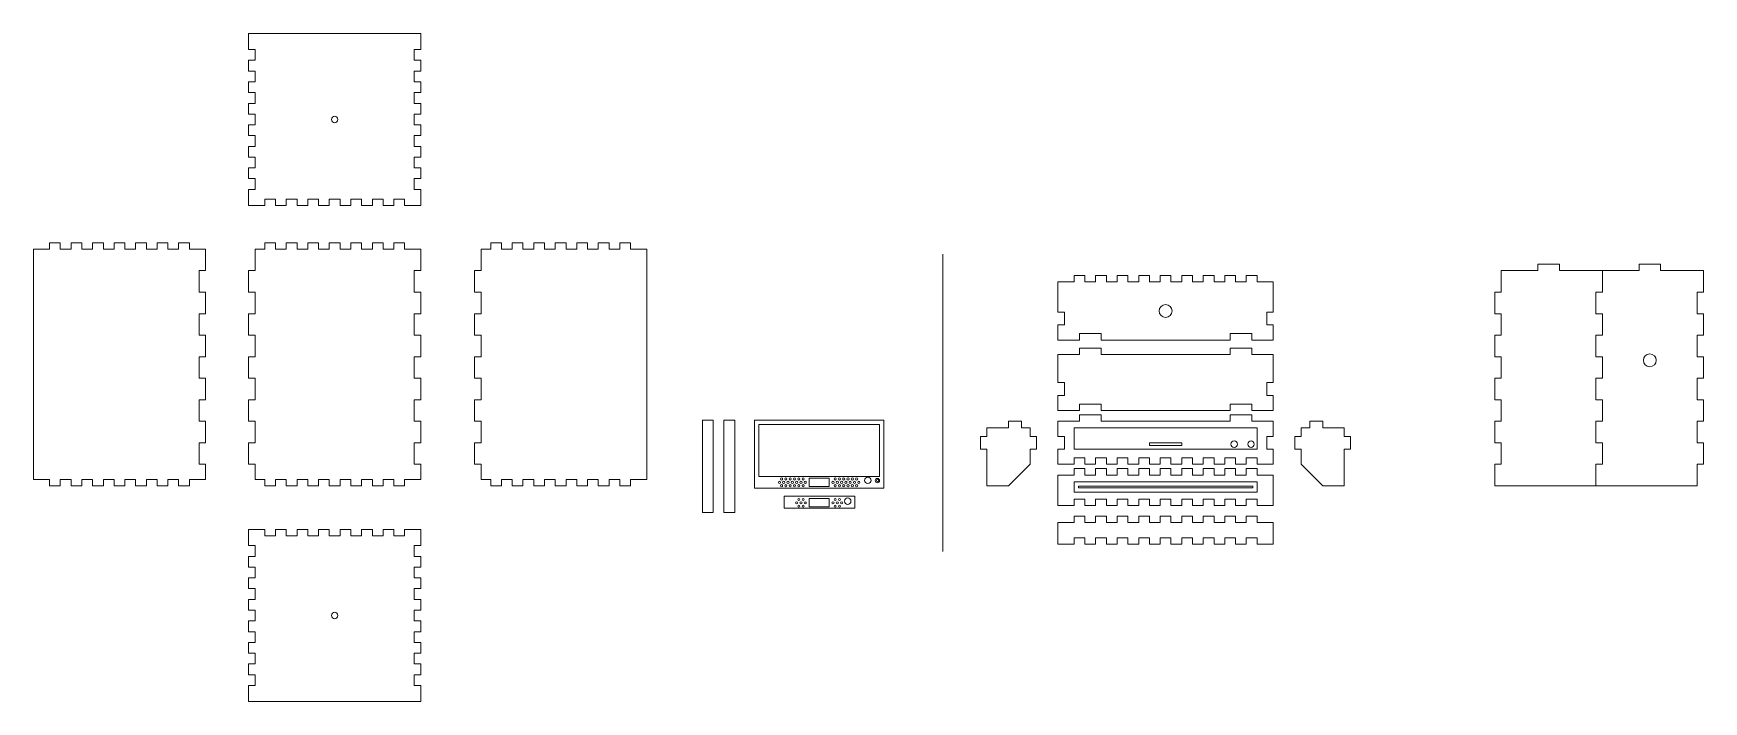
# Model space of a CAD drawing. Header units: millimetres. Extents: x -17105 to -8097, y 7860 to 10394.
# Drawn here: x -13788 to -13012, y 7954 to 8265 of the extents above; entities that cross this region are included whole.
import ezdxf

# ---------------------------------------------------------------- set-up
doc = ezdxf.new("R2010")
doc.units = ezdxf.units.MM
doc.layers.add('A-DETL', color=90, linetype='Continuous', lineweight=9)
doc.layers.add('A-DETL-THIN', color=151, linetype='Continuous', lineweight=9)

msp = doc.modelspace()

# ---------------------------------------------------------------- linework, layer by layer
at = {"layer": 'A-DETL'}
for p, q in [((-13451.24, 8082.97), (-13395.24, 8082.97)), ((-13451.24, 8058.79), (-13451.24, 8082.97)), ((-13395.24, 8082.97), (-13395.24, 8058.79)), ((-13304.74, 8081.42), (-13304.74, 8071.42)), ((-13219.74, 8081.42), (-13304.74, 8081.42)), ((-13219.74, 8071.42), (-13219.74, 8081.42)), ((-13269.74, 8074.4), (-13254.74, 8074.4)), ((-13269.74, 8073.1), (-13269.74, 8074.4)), ((-13254.74, 8073.1), (-13269.74, 8073.1)), ((-13254.74, 8074.4), (-13254.74, 8073.1)), ((-13304.74, 8071.42), (-13219.74, 8071.42)), ((-13395.24, 8058.79), (-13451.24, 8058.79)), ((-13418.53, 8058), (-13427.94, 8058)), ((-13427.94, 8058), (-13427.94, 8054.18)), ((-13418.53, 8054.18), (-13418.53, 8058)), ((-13304.74, 8056.31), (-13219.74, 8056.31)), ((-13304.74, 8051.43), (-13304.74, 8056.31)), ((-13219.74, 8056.31), (-13219.74, 8051.43)), ((-13427.94, 8054.18), (-13418.53, 8054.18)), ((-13418.53, 8048.47), (-13427.94, 8048.47)), ((-13427.94, 8048.47), (-13427.94, 8044.64)), ((-13418.53, 8044.64), (-13418.53, 8048.47)), ((-13219.74, 8051.43), (-13304.74, 8051.43)), ((-13302.74, 8054.31), (-13221.74, 8054.31)), ((-13302.74, 8053.43), (-13302.74, 8054.31)), ((-13221.74, 8053.43), (-13302.74, 8053.43)), ((-13221.74, 8054.31), (-13221.74, 8053.43)), ((-13427.94, 8044.64), (-13418.53, 8044.64))]:
    msp.add_line(p, q, dxfattribs=at)
for centre, radius in [((-13441.68, 8056.05), 0.5), ((-13440.68, 8057.6), 0.5), ((-13439.68, 8056.05), 0.5), ((-13438.68, 8057.6), 0.5), ((-13437.68, 8056.05), 0.5), ((-13436.68, 8057.6), 0.5), ((-13435.68, 8056.05), 0.5), ((-13434.68, 8057.6), 0.5), ((-13433.68, 8056.05), 0.5), ((-13432.68, 8057.6), 0.5), ((-13431.68, 8056.05), 0.5), ((-13430.68, 8057.6), 0.5), ((-13429.68, 8056.05), 0.5), ((-13416.79, 8056.05), 0.5), ((-13415.79, 8057.6), 0.5), ((-13414.79, 8056.05), 0.5), ((-13413.79, 8057.6), 0.5), ((-13412.79, 8056.05), 0.5), ((-13411.79, 8057.6), 0.5), ((-13410.79, 8056.05), 0.5), ((-13409.79, 8057.6), 0.5), ((-13408.79, 8056.05), 0.5), ((-13407.79, 8057.6), 0.5), ((-13406.79, 8056.05), 0.5), ((-13405.79, 8057.6), 0.5), ((-13404.79, 8056.05), 0.5), ((-13396.12, 8056.84), 1), ((-13396.12, 8056.84), 0.5), ((-13440.68, 8054.5), 0.5), ((-13438.68, 8054.5), 0.5), ((-13436.68, 8054.5), 0.5), ((-13434.68, 8054.5), 0.5), ((-13432.68, 8054.5), 0.5), ((-13432.68, 8048.07), 0.5), ((-13430.68, 8054.5), 0.5), ((-13430.68, 8048.07), 0.5), ((-13415.79, 8054.5), 0.5), ((-13415.79, 8048.07), 0.5), ((-13413.79, 8054.5), 0.5), ((-13413.79, 8048.07), 0.5), ((-13411.79, 8054.5), 0.5), ((-13409.79, 8054.5), 0.5), ((-13407.79, 8054.5), 0.5), ((-13405.79, 8054.5), 0.5), ((-13433.68, 8046.52), 0.5), ((-13432.68, 8044.97), 0.5), ((-13431.68, 8046.52), 0.5), ((-13430.68, 8044.97), 0.5), ((-13429.68, 8046.52), 0.5), ((-13416.79, 8046.52), 0.5), ((-13415.79, 8044.97), 0.5), ((-13414.79, 8046.52), 0.5), ((-13413.79, 8044.97), 0.5), ((-13412.79, 8046.52), 0.5)]:
    msp.add_circle(centre, radius, dxfattribs=at)
at = {"layer": 'A-DETL-THIN'}
for p, q in [((-13608.35, 8264.68), (-13688.35, 8264.68)), ((-13688.35, 8257.18), (-13688.35, 8264.68)), ((-13608.35, 8257.18), (-13608.35, 8264.68)), ((-13688.35, 8257.18), (-13685.35, 8257.18)), ((-13685.35, 8252.18), (-13688.35, 8252.18)), ((-13688.35, 8252.18), (-13688.35, 8247.18)), ((-13685.35, 8257.18), (-13685.35, 8252.18)), ((-13608.35, 8257.18), (-13611.35, 8257.18)), ((-13611.35, 8257.18), (-13611.35, 8252.18)), ((-13611.35, 8252.18), (-13608.35, 8252.18)), ((-13608.35, 8252.18), (-13608.35, 8247.18)), ((-13688.35, 8247.18), (-13685.35, 8247.18)), ((-13685.35, 8247.18), (-13685.35, 8242.18)), ((-13608.35, 8247.18), (-13611.35, 8247.18)), ((-13611.35, 8247.18), (-13611.35, 8242.18)), ((-13685.35, 8242.18), (-13688.35, 8242.18)), ((-13688.35, 8242.18), (-13688.35, 8237.18)), ((-13688.35, 8237.18), (-13685.35, 8237.18)), ((-13685.35, 8237.18), (-13685.35, 8232.18)), ((-13611.35, 8242.18), (-13608.35, 8242.18)), ((-13608.35, 8237.18), (-13611.35, 8237.18)), ((-13611.35, 8237.18), (-13611.35, 8232.18)), ((-13608.35, 8242.18), (-13608.35, 8237.18)), ((-13685.35, 8232.18), (-13688.35, 8232.18)), ((-13688.35, 8232.18), (-13688.35, 8227.18)), ((-13688.35, 8227.18), (-13685.35, 8227.18)), ((-13685.35, 8227.18), (-13685.35, 8222.18)), ((-13611.35, 8232.18), (-13608.35, 8232.18)), ((-13608.35, 8227.18), (-13611.35, 8227.18)), ((-13611.35, 8227.18), (-13611.35, 8222.18)), ((-13608.35, 8232.18), (-13608.35, 8227.18)), ((-13685.35, 8222.18), (-13688.35, 8222.18)), ((-13688.35, 8222.18), (-13688.35, 8217.18)), ((-13611.35, 8222.18), (-13608.35, 8222.18)), ((-13608.35, 8222.18), (-13608.35, 8217.18)), ((-13688.35, 8217.18), (-13685.35, 8217.18)), ((-13685.35, 8212.18), (-13688.35, 8212.18)), ((-13688.35, 8212.18), (-13688.35, 8207.18)), ((-13685.35, 8217.18), (-13685.35, 8212.18)), ((-13608.35, 8217.18), (-13611.35, 8217.18)), ((-13611.35, 8217.18), (-13611.35, 8212.18)), ((-13611.35, 8212.18), (-13608.35, 8212.18)), ((-13608.35, 8212.18), (-13608.35, 8207.18)), ((-13688.35, 8207.18), (-13685.35, 8207.18)), ((-13685.35, 8207.18), (-13685.35, 8202.18)), ((-13608.35, 8207.18), (-13611.35, 8207.18)), ((-13611.35, 8207.18), (-13611.35, 8202.18)), ((-13685.35, 8202.18), (-13688.35, 8202.18)), ((-13688.35, 8202.18), (-13688.35, 8197.18)), ((-13688.35, 8197.18), (-13685.35, 8197.18)), ((-13685.35, 8197.18), (-13685.35, 8192.18)), ((-13611.35, 8202.18), (-13608.35, 8202.18)), ((-13608.35, 8197.18), (-13611.35, 8197.18)), ((-13611.35, 8197.18), (-13611.35, 8192.18)), ((-13608.35, 8202.18), (-13608.35, 8197.18)), ((-13685.35, 8192.18), (-13688.35, 8192.18)), ((-13688.35, 8192.18), (-13688.35, 8184.68)), ((-13611.35, 8192.18), (-13608.35, 8192.18)), ((-13608.35, 8192.18), (-13608.35, 8184.68)), ((-13680.85, 8184.68), (-13688.35, 8184.68)), ((-13680.85, 8184.68), (-13680.85, 8187.68)), ((-13680.85, 8187.68), (-13675.85, 8187.68)), ((-13675.85, 8187.68), (-13675.85, 8184.68)), ((-13675.85, 8184.68), (-13670.85, 8184.68)), ((-13670.85, 8184.68), (-13670.85, 8187.68)), ((-13670.85, 8187.68), (-13665.85, 8187.68)), ((-13665.85, 8187.68), (-13665.85, 8184.68)), ((-13665.85, 8184.68), (-13660.85, 8184.68)), ((-13660.85, 8184.68), (-13660.85, 8187.68)), ((-13660.85, 8187.68), (-13655.85, 8187.68)), ((-13655.85, 8187.68), (-13655.85, 8184.68)), ((-13655.85, 8184.68), (-13650.85, 8184.68)), ((-13650.85, 8184.68), (-13650.85, 8187.68)), ((-13650.85, 8187.68), (-13645.85, 8187.68)), ((-13645.85, 8187.68), (-13645.85, 8184.68)), ((-13645.85, 8184.68), (-13640.85, 8184.68)), ((-13640.85, 8184.68), (-13640.85, 8187.68)), ((-13640.85, 8187.68), (-13635.85, 8187.68)), ((-13635.85, 8187.68), (-13635.85, 8184.68)), ((-13635.85, 8184.68), (-13630.85, 8184.68)), ((-13630.85, 8184.68), (-13630.85, 8187.68)), ((-13630.85, 8187.68), (-13625.85, 8187.68)), ((-13625.85, 8187.68), (-13625.85, 8184.68)), ((-13625.85, 8184.68), (-13620.85, 8184.68)), ((-13620.85, 8184.68), (-13620.85, 8187.68)), ((-13620.85, 8187.68), (-13615.85, 8187.68)), ((-13615.85, 8187.68), (-13615.85, 8184.68)), ((-13615.85, 8184.68), (-13608.35, 8184.68)), ((-13780.85, 8164.42), (-13780.85, 8167.42)), ((-13780.85, 8167.42), (-13775.85, 8167.42)), ((-13775.85, 8167.42), (-13775.85, 8164.42)), ((-13770.85, 8164.42), (-13770.85, 8167.42)), ((-13770.85, 8167.42), (-13765.85, 8167.42)), ((-13765.85, 8167.42), (-13765.85, 8164.42)), ((-13760.85, 8164.42), (-13760.85, 8167.42)), ((-13760.85, 8167.42), (-13755.85, 8167.42)), ((-13755.85, 8167.42), (-13755.85, 8164.42)), ((-13750.85, 8164.42), (-13750.85, 8167.42)), ((-13750.85, 8167.42), (-13745.85, 8167.42)), ((-13745.85, 8167.42), (-13745.85, 8164.42)), ((-13740.85, 8164.42), (-13740.85, 8167.42)), ((-13740.85, 8167.42), (-13735.85, 8167.42)), ((-13735.85, 8167.42), (-13735.85, 8164.42)), ((-13730.85, 8164.42), (-13730.85, 8167.42)), ((-13730.85, 8167.42), (-13725.85, 8167.42)), ((-13725.85, 8167.42), (-13725.85, 8164.42)), ((-13720.85, 8164.42), (-13720.85, 8167.42)), ((-13720.85, 8167.42), (-13715.85, 8167.42)), ((-13715.85, 8167.42), (-13715.85, 8164.42)), ((-13680.85, 8164.42), (-13680.85, 8167.42)), ((-13680.85, 8167.42), (-13675.85, 8167.42)), ((-13675.85, 8167.42), (-13675.85, 8164.42)), ((-13670.85, 8164.42), (-13670.85, 8167.42)), ((-13670.85, 8167.42), (-13665.85, 8167.42)), ((-13665.85, 8167.42), (-13665.85, 8164.42)), ((-13660.85, 8164.42), (-13660.85, 8167.42)), ((-13660.85, 8167.42), (-13655.85, 8167.42)), ((-13655.85, 8167.42), (-13655.85, 8164.42)), ((-13650.85, 8164.42), (-13650.85, 8167.42)), ((-13650.85, 8167.42), (-13645.85, 8167.42)), ((-13645.85, 8167.42), (-13645.85, 8164.42)), ((-13640.85, 8164.42), (-13640.85, 8167.42)), ((-13640.85, 8167.42), (-13635.85, 8167.42)), ((-13635.85, 8167.42), (-13635.85, 8164.42)), ((-13630.85, 8164.42), (-13630.85, 8167.42)), ((-13630.85, 8167.42), (-13625.85, 8167.42)), ((-13625.85, 8167.42), (-13625.85, 8164.42)), ((-13620.85, 8164.42), (-13620.85, 8167.42)), ((-13620.85, 8167.42), (-13615.85, 8167.42)), ((-13615.85, 8167.42), (-13615.85, 8164.42)), ((-13575.85, 8164.42), (-13575.85, 8167.42)), ((-13575.85, 8167.42), (-13570.85, 8167.42)), ((-13570.85, 8167.42), (-13570.85, 8164.42)), ((-13565.85, 8164.42), (-13565.85, 8167.42)), ((-13565.85, 8167.42), (-13560.85, 8167.42)), ((-13560.85, 8167.42), (-13560.85, 8164.42)), ((-13555.85, 8164.42), (-13555.85, 8167.42)), ((-13555.85, 8167.42), (-13550.85, 8167.42)), ((-13550.85, 8167.42), (-13550.85, 8164.42)), ((-13545.85, 8164.42), (-13545.85, 8167.42)), ((-13545.85, 8167.42), (-13540.85, 8167.42)), ((-13540.85, 8167.42), (-13540.85, 8164.42)), ((-13535.85, 8164.42), (-13535.85, 8167.42)), ((-13535.85, 8167.42), (-13530.85, 8167.42)), ((-13530.85, 8167.42), (-13530.85, 8164.42)), ((-13525.85, 8164.42), (-13525.85, 8167.42)), ((-13525.85, 8167.42), (-13520.85, 8167.42)), ((-13520.85, 8167.42), (-13520.85, 8164.42)), ((-13515.85, 8164.42), (-13515.85, 8167.42)), ((-13515.85, 8167.42), (-13510.85, 8167.42)), ((-13510.85, 8167.42), (-13510.85, 8164.42)), ((-13788.35, 8057.42), (-13788.35, 8164.42)), ((-13780.85, 8164.42), (-13788.35, 8164.42)), ((-13775.85, 8164.42), (-13770.85, 8164.42)), ((-13765.85, 8164.42), (-13760.85, 8164.42)), ((-13755.85, 8164.42), (-13750.85, 8164.42)), ((-13745.85, 8164.42), (-13740.85, 8164.42)), ((-13735.85, 8164.42), (-13730.85, 8164.42)), ((-13725.85, 8164.42), (-13720.85, 8164.42)), ((-13715.85, 8164.42), (-13708.35, 8164.42)), ((-13708.35, 8164.42), (-13708.35, 8154.42)), ((-13685.35, 8164.42), (-13685.35, 8154.42)), ((-13680.85, 8164.42), (-13685.35, 8164.42)), ((-13675.85, 8164.42), (-13670.85, 8164.42)), ((-13665.85, 8164.42), (-13660.85, 8164.42)), ((-13655.85, 8164.42), (-13650.85, 8164.42)), ((-13645.85, 8164.42), (-13640.85, 8164.42)), ((-13635.85, 8164.42), (-13630.85, 8164.42)), ((-13625.85, 8164.42), (-13620.85, 8164.42)), ((-13615.85, 8164.42), (-13608.35, 8164.42)), ((-13608.35, 8164.42), (-13608.35, 8154.42)), ((-13580.35, 8164.42), (-13580.35, 8154.42)), ((-13575.85, 8164.42), (-13580.35, 8164.42)), ((-13570.85, 8164.42), (-13565.85, 8164.42)), ((-13560.85, 8164.42), (-13555.85, 8164.42)), ((-13550.85, 8164.42), (-13545.85, 8164.42)), ((-13540.85, 8164.42), (-13535.85, 8164.42)), ((-13530.85, 8164.42), (-13525.85, 8164.42)), ((-13520.85, 8164.42), (-13515.85, 8164.42)), ((-13510.85, 8164.42), (-13503.35, 8164.42)), ((-13503.35, 8164.42), (-13503.35, 8057.42)), ((-13365.8, 8162.15), (-13365.8, 8023.86)), ((-13089.24, 8157.42), (-13079.24, 8157.42)), ((-13089.24, 8157.42), (-13089.24, 8154.42)), ((-13079.24, 8157.42), (-13079.24, 8154.42)), ((-13042.24, 8157.42), (-13032.24, 8157.42)), ((-13042.24, 8157.42), (-13042.24, 8154.42)), ((-13032.24, 8157.42), (-13032.24, 8154.42)), ((-13711.35, 8154.42), (-13708.35, 8154.42)), ((-13711.35, 8144.42), (-13711.35, 8154.42)), ((-13688.35, 8154.42), (-13685.35, 8154.42)), ((-13688.35, 8144.42), (-13688.35, 8154.42)), ((-13611.35, 8154.42), (-13608.35, 8154.42)), ((-13611.35, 8144.42), (-13611.35, 8154.42)), ((-13583.35, 8154.42), (-13580.35, 8154.42)), ((-13583.35, 8144.42), (-13583.35, 8154.42)), ((-13304.74, 8149.18), (-13312.24, 8149.18)), ((-13312.24, 8135.18), (-13312.24, 8149.18)), ((-13304.74, 8149.18), (-13304.74, 8152.18)), ((-13304.74, 8152.18), (-13299.74, 8152.18)), ((-13299.74, 8152.18), (-13299.74, 8149.18)), ((-13299.74, 8149.18), (-13294.74, 8149.18)), ((-13294.74, 8149.18), (-13294.74, 8152.18)), ((-13294.74, 8152.18), (-13289.74, 8152.18)), ((-13289.74, 8152.18), (-13289.74, 8149.18)), ((-13289.74, 8149.18), (-13284.74, 8149.18)), ((-13284.74, 8149.18), (-13284.74, 8152.18)), ((-13284.74, 8152.18), (-13279.74, 8152.18)), ((-13279.74, 8152.18), (-13279.74, 8149.18)), ((-13279.74, 8149.18), (-13274.74, 8149.18)), ((-13274.74, 8149.18), (-13274.74, 8152.18)), ((-13274.74, 8152.18), (-13269.74, 8152.18)), ((-13269.74, 8152.18), (-13269.74, 8149.18)), ((-13269.74, 8149.18), (-13264.74, 8149.18)), ((-13264.74, 8149.18), (-13264.74, 8152.18)), ((-13264.74, 8152.18), (-13259.74, 8152.18)), ((-13259.74, 8152.18), (-13259.74, 8149.18)), ((-13259.74, 8149.18), (-13254.74, 8149.18)), ((-13254.74, 8149.18), (-13254.74, 8152.18)), ((-13254.74, 8152.18), (-13249.74, 8152.18)), ((-13249.74, 8152.18), (-13249.74, 8149.18)), ((-13249.74, 8149.18), (-13244.74, 8149.18)), ((-13244.74, 8149.18), (-13244.74, 8152.18)), ((-13244.74, 8152.18), (-13239.74, 8152.18)), ((-13239.74, 8152.18), (-13239.74, 8149.18)), ((-13239.74, 8149.18), (-13234.74, 8149.18)), ((-13234.74, 8149.18), (-13234.74, 8152.18)), ((-13234.74, 8152.18), (-13229.74, 8152.18)), ((-13229.74, 8152.18), (-13229.74, 8149.18)), ((-13229.74, 8149.18), (-13224.74, 8149.18)), ((-13224.74, 8149.18), (-13224.74, 8152.18)), ((-13224.74, 8152.18), (-13219.74, 8152.18)), ((-13219.74, 8152.18), (-13219.74, 8149.18)), ((-13219.74, 8149.18), (-13212.24, 8149.18)), ((-13212.24, 8149.18), (-13212.24, 8135.18)), ((-13106.24, 8154.42), (-13106.24, 8144.42)), ((-13089.24, 8154.42), (-13106.24, 8154.42)), ((-13059.24, 8154.42), (-13079.24, 8154.42)), ((-13059.24, 8154.42), (-13059.24, 8144.42)), ((-13042.24, 8154.42), (-13059.24, 8154.42)), ((-13059.24, 8154.42), (-13059.24, 8144.42)), ((-13012.24, 8154.42), (-13032.24, 8154.42)), ((-13012.24, 8154.42), (-13012.24, 8144.42)), ((-13711.35, 8144.42), (-13708.35, 8144.42)), ((-13708.35, 8144.42), (-13708.35, 8134.42)), ((-13688.35, 8144.42), (-13685.35, 8144.42)), ((-13685.35, 8144.42), (-13685.35, 8134.42)), ((-13611.35, 8144.42), (-13608.35, 8144.42)), ((-13608.35, 8144.42), (-13608.35, 8134.42)), ((-13583.35, 8144.42), (-13580.35, 8144.42)), ((-13580.35, 8144.42), (-13580.35, 8134.42)), ((-13109.24, 8144.42), (-13106.24, 8144.42)), ((-13109.24, 8134.42), (-13109.24, 8144.42)), ((-13062.24, 8144.42), (-13059.24, 8144.42)), ((-13062.24, 8144.42), (-13059.24, 8144.42)), ((-13062.24, 8134.42), (-13062.24, 8144.42)), ((-13062.24, 8134.42), (-13062.24, 8144.42)), ((-13015.24, 8144.42), (-13012.24, 8144.42)), ((-13015.24, 8134.42), (-13015.24, 8144.42)), ((-13711.35, 8134.42), (-13708.35, 8134.42)), ((-13711.35, 8124.42), (-13711.35, 8134.42)), ((-13688.35, 8134.42), (-13685.35, 8134.42)), ((-13688.35, 8124.42), (-13688.35, 8134.42)), ((-13611.35, 8134.42), (-13608.35, 8134.42)), ((-13611.35, 8124.42), (-13611.35, 8134.42)), ((-13583.35, 8134.42), (-13580.35, 8134.42)), ((-13583.35, 8124.42), (-13583.35, 8134.42)), ((-13309.24, 8135.18), (-13312.24, 8135.18)), ((-13309.24, 8129.18), (-13309.24, 8135.18)), ((-13215.24, 8129.18), (-13215.24, 8135.18)), ((-13215.24, 8135.18), (-13212.24, 8135.18)), ((-13109.24, 8134.42), (-13106.24, 8134.42)), ((-13106.24, 8134.42), (-13106.24, 8124.42)), ((-13062.24, 8134.42), (-13059.24, 8134.42)), ((-13062.24, 8134.42), (-13059.24, 8134.42)), ((-13059.24, 8134.42), (-13059.24, 8124.42)), ((-13059.24, 8134.42), (-13059.24, 8124.42)), ((-13015.24, 8134.42), (-13012.24, 8134.42)), ((-13012.24, 8134.42), (-13012.24, 8124.42)), ((-13312.24, 8122.18), (-13312.24, 8129.18)), ((-13312.24, 8122.18), (-13312.24, 8129.18)), ((-13312.24, 8129.18), (-13309.24, 8129.18)), ((-13212.24, 8129.18), (-13215.24, 8129.18)), ((-13212.24, 8129.18), (-13212.24, 8122.18)), ((-13711.35, 8124.42), (-13708.35, 8124.42)), ((-13708.35, 8124.42), (-13708.35, 8114.42)), ((-13688.35, 8124.42), (-13685.35, 8124.42)), ((-13685.35, 8124.42), (-13685.35, 8114.42)), ((-13611.35, 8124.42), (-13608.35, 8124.42)), ((-13608.35, 8124.42), (-13608.35, 8114.42)), ((-13583.35, 8124.42), (-13580.35, 8124.42)), ((-13580.35, 8124.42), (-13580.35, 8114.42)), ((-13312.24, 8122.18), (-13302.24, 8122.18)), ((-13302.24, 8122.18), (-13302.24, 8125.18)), ((-13302.24, 8125.18), (-13292.24, 8125.18)), ((-13302.24, 8115.42), (-13302.24, 8118.42)), ((-13302.24, 8118.42), (-13292.24, 8118.42)), ((-13292.24, 8125.18), (-13292.24, 8122.18)), ((-13292.24, 8122.18), (-13232.24, 8122.18)), ((-13292.24, 8118.42), (-13292.24, 8115.42)), ((-13222.24, 8125.18), (-13232.24, 8125.18)), ((-13232.24, 8125.18), (-13232.24, 8122.18)), ((-13222.24, 8118.42), (-13232.24, 8118.42)), ((-13232.24, 8118.42), (-13232.24, 8115.42)), ((-13222.24, 8122.18), (-13222.24, 8125.18)), ((-13212.24, 8122.18), (-13222.24, 8122.18)), ((-13222.24, 8115.42), (-13222.24, 8118.42)), ((-13109.24, 8124.42), (-13106.24, 8124.42)), ((-13109.24, 8114.42), (-13109.24, 8124.42)), ((-13062.24, 8124.42), (-13059.24, 8124.42)), ((-13062.24, 8124.42), (-13059.24, 8124.42)), ((-13062.24, 8114.42), (-13062.24, 8124.42)), ((-13062.24, 8114.42), (-13062.24, 8124.42)), ((-13015.24, 8124.42), (-13012.24, 8124.42)), ((-13015.24, 8114.42), (-13015.24, 8124.42)), ((-13711.35, 8114.42), (-13708.35, 8114.42)), ((-13711.35, 8104.42), (-13711.35, 8114.42)), ((-13688.35, 8114.42), (-13685.35, 8114.42)), ((-13688.35, 8104.42), (-13688.35, 8114.42)), ((-13611.35, 8114.42), (-13608.35, 8114.42)), ((-13611.35, 8104.42), (-13611.35, 8114.42)), ((-13583.35, 8114.42), (-13580.35, 8114.42)), ((-13583.35, 8104.42), (-13583.35, 8114.42)), ((-13312.24, 8115.42), (-13312.24, 8102.42)), ((-13312.24, 8115.42), (-13302.24, 8115.42)), ((-13292.24, 8115.42), (-13232.24, 8115.42)), ((-13212.24, 8115.42), (-13222.24, 8115.42)), ((-13212.24, 8102.42), (-13212.24, 8115.42)), ((-13109.24, 8114.42), (-13106.24, 8114.42)), ((-13106.24, 8114.42), (-13106.24, 8104.42)), ((-13062.24, 8114.42), (-13059.24, 8114.42)), ((-13062.24, 8114.42), (-13059.24, 8114.42)), ((-13059.24, 8114.42), (-13059.24, 8104.42)), ((-13059.24, 8114.42), (-13059.24, 8104.42)), ((-13015.24, 8114.42), (-13012.24, 8114.42)), ((-13012.24, 8114.42), (-13012.24, 8104.42)), ((-13711.35, 8104.42), (-13708.35, 8104.42)), ((-13708.35, 8104.42), (-13708.35, 8094.42)), ((-13688.35, 8104.42), (-13685.35, 8104.42)), ((-13685.35, 8104.42), (-13685.35, 8094.42)), ((-13611.35, 8104.42), (-13608.35, 8104.42)), ((-13608.35, 8104.42), (-13608.35, 8094.42)), ((-13583.35, 8104.42), (-13580.35, 8104.42)), ((-13580.35, 8104.42), (-13580.35, 8094.42)), ((-13109.24, 8104.42), (-13106.24, 8104.42)), ((-13109.24, 8094.42), (-13109.24, 8104.42)), ((-13062.24, 8104.42), (-13059.24, 8104.42)), ((-13062.24, 8104.42), (-13059.24, 8104.42)), ((-13062.24, 8094.42), (-13062.24, 8104.42)), ((-13062.24, 8094.42), (-13062.24, 8104.42)), ((-13015.24, 8104.42), (-13012.24, 8104.42)), ((-13015.24, 8094.42), (-13015.24, 8104.42)), ((-13312.24, 8102.42), (-13309.24, 8102.42)), ((-13310.46, 8096.42), (-13312.24, 8096.42)), ((-13312.24, 8096.42), (-13309.24, 8096.42)), ((-13312.24, 8096.42), (-13312.24, 8089.42)), ((-13309.24, 8102.42), (-13309.24, 8096.42)), ((-13212.24, 8102.42), (-13215.24, 8102.42)), ((-13215.24, 8102.42), (-13215.24, 8096.42)), ((-13212.24, 8096.42), (-13215.24, 8096.42)), ((-13214.01, 8096.42), (-13212.24, 8096.42)), ((-13212.24, 8089.42), (-13212.24, 8096.42)), ((-13711.35, 8094.42), (-13708.35, 8094.42)), ((-13711.35, 8084.42), (-13711.35, 8094.42)), ((-13688.35, 8094.42), (-13685.35, 8094.42)), ((-13688.35, 8084.42), (-13688.35, 8094.42)), ((-13611.35, 8094.42), (-13608.35, 8094.42)), ((-13611.35, 8084.42), (-13611.35, 8094.42)), ((-13583.35, 8094.42), (-13580.35, 8094.42)), ((-13583.35, 8084.42), (-13583.35, 8094.42)), ((-13312.24, 8089.42), (-13302.24, 8089.42)), ((-13302.24, 8089.42), (-13302.24, 8092.42)), ((-13302.24, 8092.42), (-13292.24, 8092.42)), ((-13302.24, 8084.42), (-13302.24, 8087.42)), ((-13302.24, 8087.42), (-13292.24, 8087.42)), ((-13292.24, 8092.42), (-13292.24, 8089.42)), ((-13292.24, 8089.42), (-13232.24, 8089.42)), ((-13292.24, 8087.42), (-13292.24, 8084.42)), ((-13222.24, 8092.42), (-13232.24, 8092.42)), ((-13232.24, 8092.42), (-13232.24, 8089.42)), ((-13222.24, 8087.42), (-13232.24, 8087.42)), ((-13232.24, 8087.42), (-13232.24, 8084.42)), ((-13222.24, 8089.42), (-13222.24, 8092.42)), ((-13212.24, 8089.42), (-13222.24, 8089.42)), ((-13222.24, 8084.42), (-13222.24, 8087.42)), ((-13109.24, 8094.42), (-13106.24, 8094.42)), ((-13106.24, 8094.42), (-13106.24, 8084.42)), ((-13062.24, 8094.42), (-13059.24, 8094.42)), ((-13062.24, 8094.42), (-13059.24, 8094.42)), ((-13059.24, 8094.42), (-13059.24, 8084.42)), ((-13059.24, 8094.42), (-13059.24, 8084.42)), ((-13015.24, 8094.42), (-13012.24, 8094.42)), ((-13012.24, 8094.42), (-13012.24, 8084.42)), ((-13711.35, 8084.42), (-13708.35, 8084.42)), ((-13708.35, 8084.42), (-13708.35, 8074.42)), ((-13688.35, 8084.42), (-13685.35, 8084.42)), ((-13685.35, 8084.42), (-13685.35, 8074.42)), ((-13611.35, 8084.42), (-13608.35, 8084.42)), ((-13608.35, 8084.42), (-13608.35, 8074.42)), ((-13583.35, 8084.42), (-13580.35, 8084.42)), ((-13580.35, 8084.42), (-13580.35, 8074.42)), ((-13477.44, 8084.97), (-13472.44, 8084.97)), ((-13477.44, 8084.97), (-13477.44, 8042.05)), ((-13472.44, 8084.97), (-13472.44, 8042.05)), ((-13467.44, 8084.97), (-13462.44, 8084.97)), ((-13467.44, 8084.97), (-13467.44, 8042.05)), ((-13462.44, 8084.97), (-13462.44, 8042.05)), ((-13453.24, 8053.3), (-13453.24, 8084.97)), ((-13453.24, 8084.97), (-13393.24, 8084.97)), ((-13393.24, 8084.97), (-13393.24, 8053.3)), ((-13335.24, 8081.42), (-13345.24, 8081.42)), ((-13345.24, 8077.42), (-13345.24, 8081.42)), ((-13335.24, 8081.42), (-13335.24, 8084.42)), ((-13335.24, 8082.64), (-13335.24, 8084.42)), ((-13335.24, 8084.42), (-13335.24, 8081.42)), ((-13329.24, 8084.42), (-13335.24, 8084.42)), ((-13335.24, 8083.19), (-13335.24, 8081.42)), ((-13329.24, 8081.42), (-13329.24, 8084.42)), ((-13329.24, 8084.42), (-13329.24, 8081.42)), ((-13329.24, 8081.42), (-13325.24, 8081.42)), ((-13325.24, 8077.42), (-13325.24, 8081.42)), ((-13312.24, 8077.42), (-13312.24, 8084.42)), ((-13312.24, 8084.42), (-13302.24, 8084.42)), ((-13292.24, 8084.42), (-13232.24, 8084.42)), ((-13212.24, 8084.42), (-13222.24, 8084.42)), ((-13212.24, 8084.42), (-13212.24, 8077.42)), ((-13199.24, 8077.42), (-13199.24, 8081.42)), ((-13195.24, 8081.42), (-13199.24, 8081.42)), ((-13195.24, 8081.42), (-13195.24, 8084.42)), ((-13195.24, 8084.42), (-13195.24, 8081.42)), ((-13195.24, 8084.42), (-13189.24, 8084.42)), ((-13189.24, 8081.42), (-13189.24, 8084.42)), ((-13189.24, 8082.64), (-13189.24, 8084.42)), ((-13189.24, 8084.42), (-13189.24, 8081.42)), ((-13189.24, 8083.19), (-13189.24, 8081.42)), ((-13189.24, 8081.42), (-13179.24, 8081.42)), ((-13179.24, 8077.42), (-13179.24, 8081.42)), ((-13109.24, 8084.42), (-13106.24, 8084.42)), ((-13109.24, 8074.42), (-13109.24, 8084.42)), ((-13062.24, 8084.42), (-13059.24, 8084.42)), ((-13062.24, 8084.42), (-13059.24, 8084.42)), ((-13062.24, 8074.42), (-13062.24, 8084.42)), ((-13062.24, 8074.42), (-13062.24, 8084.42)), ((-13015.24, 8084.42), (-13012.24, 8084.42)), ((-13015.24, 8074.42), (-13015.24, 8084.42)), ((-13711.35, 8074.42), (-13708.35, 8074.42)), ((-13711.35, 8074.42), (-13711.35, 8064.42)), ((-13688.35, 8074.42), (-13685.35, 8074.42)), ((-13688.35, 8074.42), (-13688.35, 8064.42)), ((-13611.35, 8074.42), (-13608.35, 8074.42)), ((-13611.35, 8074.42), (-13611.35, 8064.42)), ((-13583.35, 8074.42), (-13580.35, 8074.42)), ((-13583.35, 8074.42), (-13583.35, 8064.42)), ((-13348.24, 8077.42), (-13345.24, 8077.42)), ((-13348.24, 8077.42), (-13348.24, 8071.42)), ((-13322.24, 8077.42), (-13325.24, 8077.42)), ((-13322.24, 8077.42), (-13322.24, 8071.42)), ((-13312.24, 8077.42), (-13309.24, 8077.42)), ((-13309.24, 8077.42), (-13309.24, 8071.42)), ((-13212.24, 8077.42), (-13215.24, 8077.42)), ((-13215.24, 8077.42), (-13215.24, 8071.42)), ((-13202.24, 8077.42), (-13199.24, 8077.42)), ((-13202.24, 8077.42), (-13202.24, 8071.42)), ((-13176.24, 8077.42), (-13179.24, 8077.42)), ((-13176.24, 8077.42), (-13176.24, 8071.42)), ((-13109.24, 8074.42), (-13106.24, 8074.42)), ((-13106.24, 8074.42), (-13106.24, 8064.42)), ((-13062.24, 8074.42), (-13059.24, 8074.42)), ((-13062.24, 8074.42), (-13059.24, 8074.42)), ((-13059.24, 8074.42), (-13059.24, 8064.42)), ((-13059.24, 8074.42), (-13059.24, 8064.42)), ((-13015.24, 8074.42), (-13012.24, 8074.42)), ((-13012.24, 8074.42), (-13012.24, 8064.42)), ((-13711.35, 8064.42), (-13708.35, 8064.42)), ((-13708.35, 8064.42), (-13708.35, 8057.42)), ((-13688.35, 8064.42), (-13685.35, 8064.42)), ((-13685.35, 8064.42), (-13685.35, 8057.42)), ((-13611.35, 8064.42), (-13608.35, 8064.42)), ((-13608.35, 8064.42), (-13608.35, 8057.42)), ((-13583.35, 8064.42), (-13580.35, 8064.42)), ((-13580.35, 8064.42), (-13580.35, 8057.42)), ((-13346.46, 8071.42), (-13348.24, 8071.42)), ((-13348.24, 8071.42), (-13345.24, 8071.42)), ((-13345.24, 8071.42), (-13345.24, 8054.42)), ((-13335.24, 8054.42), (-13325.24, 8064.42)), ((-13322.24, 8071.42), (-13325.24, 8071.42)), ((-13325.24, 8071.42), (-13325.24, 8064.42)), ((-13324.01, 8071.42), (-13322.24, 8071.42)), ((-13312.24, 8064.42), (-13312.24, 8071.42)), ((-13310.46, 8071.42), (-13312.24, 8071.42)), ((-13312.24, 8071.42), (-13309.24, 8071.42)), ((-13304.74, 8064.42), (-13312.24, 8064.42)), ((-13304.74, 8064.42), (-13304.74, 8067.42)), ((-13304.74, 8067.42), (-13299.74, 8067.42)), ((-13299.74, 8067.42), (-13299.74, 8064.42)), ((-13299.74, 8064.42), (-13294.74, 8064.42)), ((-13294.74, 8064.42), (-13294.74, 8067.42)), ((-13294.74, 8067.42), (-13289.74, 8067.42)), ((-13289.74, 8067.42), (-13289.74, 8064.42)), ((-13289.74, 8064.42), (-13284.74, 8064.42)), ((-13284.74, 8064.42), (-13284.74, 8067.42)), ((-13284.74, 8067.42), (-13279.74, 8067.42)), ((-13279.74, 8067.42), (-13279.74, 8064.42)), ((-13279.74, 8064.42), (-13274.74, 8064.42)), ((-13274.74, 8064.42), (-13274.74, 8067.42)), ((-13274.74, 8067.42), (-13269.74, 8067.42)), ((-13269.74, 8067.42), (-13269.74, 8064.42)), ((-13269.74, 8064.42), (-13264.74, 8064.42)), ((-13264.74, 8064.42), (-13264.74, 8067.42)), ((-13264.74, 8067.42), (-13259.74, 8067.42)), ((-13259.74, 8067.42), (-13259.74, 8064.42)), ((-13259.74, 8064.42), (-13254.74, 8064.42)), ((-13254.74, 8064.42), (-13254.74, 8067.42)), ((-13254.74, 8067.42), (-13249.74, 8067.42)), ((-13249.74, 8067.42), (-13249.74, 8064.42)), ((-13249.74, 8064.42), (-13244.74, 8064.42)), ((-13244.74, 8064.42), (-13244.74, 8067.42)), ((-13244.74, 8067.42), (-13239.74, 8067.42)), ((-13239.74, 8067.42), (-13239.74, 8064.42)), ((-13239.74, 8064.42), (-13234.74, 8064.42)), ((-13234.74, 8064.42), (-13234.74, 8067.42)), ((-13234.74, 8067.42), (-13229.74, 8067.42)), ((-13229.74, 8067.42), (-13229.74, 8064.42)), ((-13229.74, 8064.42), (-13224.74, 8064.42)), ((-13224.74, 8064.42), (-13224.74, 8067.42)), ((-13224.74, 8067.42), (-13219.74, 8067.42)), ((-13219.74, 8067.42), (-13219.74, 8064.42)), ((-13219.74, 8064.42), (-13212.24, 8064.42)), ((-13212.24, 8071.42), (-13215.24, 8071.42)), ((-13214.01, 8071.42), (-13212.24, 8071.42)), ((-13212.24, 8071.42), (-13212.24, 8064.42)), ((-13200.46, 8071.42), (-13202.24, 8071.42)), ((-13202.24, 8071.42), (-13199.24, 8071.42)), ((-13199.24, 8071.42), (-13199.24, 8064.42)), ((-13189.24, 8054.42), (-13199.24, 8064.42)), ((-13176.24, 8071.42), (-13179.24, 8071.42)), ((-13179.24, 8071.42), (-13179.24, 8054.42)), ((-13178.01, 8071.42), (-13176.24, 8071.42)), ((-13109.24, 8064.42), (-13106.24, 8064.42)), ((-13109.24, 8064.42), (-13109.24, 8054.42)), ((-13062.24, 8064.42), (-13059.24, 8064.42)), ((-13062.24, 8064.42), (-13059.24, 8064.42)), ((-13062.24, 8064.42), (-13062.24, 8054.42)), ((-13062.24, 8064.42), (-13062.24, 8054.42)), ((-13015.24, 8064.42), (-13012.24, 8064.42)), ((-13015.24, 8064.42), (-13015.24, 8054.42)), ((-13780.85, 8057.42), (-13788.35, 8057.42)), ((-13780.85, 8057.42), (-13780.85, 8054.42)), ((-13775.85, 8054.42), (-13775.85, 8057.42)), ((-13775.85, 8057.42), (-13770.85, 8057.42)), ((-13770.85, 8057.42), (-13770.85, 8054.42)), ((-13765.85, 8054.42), (-13765.85, 8057.42)), ((-13765.85, 8057.42), (-13760.85, 8057.42)), ((-13760.85, 8057.42), (-13760.85, 8054.42)), ((-13755.85, 8054.42), (-13755.85, 8057.42)), ((-13755.85, 8057.42), (-13750.85, 8057.42)), ((-13750.85, 8057.42), (-13750.85, 8054.42)), ((-13745.85, 8054.42), (-13745.85, 8057.42)), ((-13745.85, 8057.42), (-13740.85, 8057.42)), ((-13740.85, 8057.42), (-13740.85, 8054.42)), ((-13735.85, 8054.42), (-13735.85, 8057.42)), ((-13735.85, 8057.42), (-13730.85, 8057.42)), ((-13730.85, 8057.42), (-13730.85, 8054.42)), ((-13725.85, 8054.42), (-13725.85, 8057.42)), ((-13725.85, 8057.42), (-13720.85, 8057.42)), ((-13720.85, 8057.42), (-13720.85, 8054.42)), ((-13715.85, 8054.42), (-13715.85, 8057.42)), ((-13715.85, 8057.42), (-13708.35, 8057.42)), ((-13680.85, 8057.42), (-13685.35, 8057.42)), ((-13680.85, 8057.42), (-13680.85, 8054.42)), ((-13675.85, 8054.42), (-13675.85, 8057.42)), ((-13675.85, 8057.42), (-13670.85, 8057.42)), ((-13670.85, 8057.42), (-13670.85, 8054.42)), ((-13665.85, 8054.42), (-13665.85, 8057.42)), ((-13665.85, 8057.42), (-13660.85, 8057.42)), ((-13660.85, 8057.42), (-13660.85, 8054.42)), ((-13655.85, 8054.42), (-13655.85, 8057.42)), ((-13655.85, 8057.42), (-13650.85, 8057.42)), ((-13650.85, 8057.42), (-13650.85, 8054.42)), ((-13645.85, 8054.42), (-13645.85, 8057.42)), ((-13645.85, 8057.42), (-13640.85, 8057.42)), ((-13640.85, 8057.42), (-13640.85, 8054.42)), ((-13635.85, 8054.42), (-13635.85, 8057.42)), ((-13635.85, 8057.42), (-13630.85, 8057.42)), ((-13630.85, 8057.42), (-13630.85, 8054.42)), ((-13625.85, 8054.42), (-13625.85, 8057.42)), ((-13625.85, 8057.42), (-13620.85, 8057.42)), ((-13620.85, 8057.42), (-13620.85, 8054.42)), ((-13615.85, 8054.42), (-13615.85, 8057.42)), ((-13615.85, 8057.42), (-13608.35, 8057.42)), ((-13575.85, 8057.42), (-13580.35, 8057.42)), ((-13575.85, 8057.42), (-13575.85, 8054.42)), ((-13570.85, 8054.42), (-13570.85, 8057.42)), ((-13570.85, 8057.42), (-13565.85, 8057.42)), ((-13565.85, 8057.42), (-13565.85, 8054.42)), ((-13560.85, 8054.42), (-13560.85, 8057.42)), ((-13560.85, 8057.42), (-13555.85, 8057.42)), ((-13555.85, 8057.42), (-13555.85, 8054.42)), ((-13550.85, 8054.42), (-13550.85, 8057.42)), ((-13550.85, 8057.42), (-13545.85, 8057.42)), ((-13545.85, 8057.42), (-13545.85, 8054.42)), ((-13540.85, 8054.42), (-13540.85, 8057.42)), ((-13540.85, 8057.42), (-13535.85, 8057.42)), ((-13535.85, 8057.42), (-13535.85, 8054.42)), ((-13530.85, 8054.42), (-13530.85, 8057.42)), ((-13530.85, 8057.42), (-13525.85, 8057.42)), ((-13525.85, 8057.42), (-13525.85, 8054.42)), ((-13520.85, 8054.42), (-13520.85, 8057.42)), ((-13520.85, 8057.42), (-13515.85, 8057.42)), ((-13515.85, 8057.42), (-13515.85, 8054.42)), ((-13510.85, 8054.42), (-13510.85, 8057.42)), ((-13510.85, 8057.42), (-13503.35, 8057.42)), ((-13312.24, 8059.42), (-13312.24, 8045.28)), ((-13304.74, 8059.42), (-13312.24, 8059.42)), ((-13304.74, 8059.42), (-13304.74, 8062.42)), ((-13304.74, 8062.42), (-13299.74, 8062.42)), ((-13299.74, 8062.42), (-13299.74, 8059.42)), ((-13299.74, 8059.42), (-13294.74, 8059.42)), ((-13294.74, 8059.42), (-13294.74, 8062.42)), ((-13294.74, 8062.42), (-13289.74, 8062.42)), ((-13289.74, 8062.42), (-13289.74, 8059.42)), ((-13289.74, 8059.42), (-13284.74, 8059.42)), ((-13284.74, 8059.42), (-13284.74, 8062.42)), ((-13284.74, 8062.42), (-13279.74, 8062.42)), ((-13279.74, 8062.42), (-13279.74, 8059.42)), ((-13279.74, 8059.42), (-13274.74, 8059.42)), ((-13274.74, 8059.42), (-13274.74, 8062.42)), ((-13274.74, 8062.42), (-13269.74, 8062.42)), ((-13269.74, 8062.42), (-13269.74, 8059.42)), ((-13269.74, 8059.42), (-13264.74, 8059.42)), ((-13264.74, 8059.42), (-13264.74, 8062.42)), ((-13264.74, 8062.42), (-13259.74, 8062.42)), ((-13259.74, 8062.42), (-13259.74, 8059.42)), ((-13259.74, 8059.42), (-13254.74, 8059.42)), ((-13254.74, 8059.42), (-13254.74, 8062.42)), ((-13254.74, 8062.42), (-13249.74, 8062.42)), ((-13249.74, 8062.42), (-13249.74, 8059.42)), ((-13249.74, 8059.42), (-13244.74, 8059.42)), ((-13244.74, 8059.42), (-13244.74, 8062.42)), ((-13244.74, 8062.42), (-13239.74, 8062.42)), ((-13239.74, 8062.42), (-13239.74, 8059.42)), ((-13239.74, 8059.42), (-13234.74, 8059.42)), ((-13234.74, 8059.42), (-13234.74, 8062.42)), ((-13234.74, 8062.42), (-13229.74, 8062.42)), ((-13229.74, 8062.42), (-13229.74, 8059.42)), ((-13229.74, 8059.42), (-13224.74, 8059.42)), ((-13224.74, 8059.42), (-13224.74, 8062.42)), ((-13224.74, 8062.42), (-13219.74, 8062.42)), ((-13219.74, 8062.42), (-13219.74, 8059.42)), ((-13219.74, 8059.42), (-13212.24, 8059.42)), ((-13212.24, 8059.42), (-13212.24, 8045.28)), ((-13780.85, 8054.42), (-13775.85, 8054.42)), ((-13770.85, 8054.42), (-13765.85, 8054.42)), ((-13760.85, 8054.42), (-13755.85, 8054.42)), ((-13750.85, 8054.42), (-13745.85, 8054.42)), ((-13740.85, 8054.42), (-13735.85, 8054.42)), ((-13730.85, 8054.42), (-13725.85, 8054.42)), ((-13720.85, 8054.42), (-13715.85, 8054.42)), ((-13680.85, 8054.42), (-13675.85, 8054.42)), ((-13670.85, 8054.42), (-13665.85, 8054.42)), ((-13660.85, 8054.42), (-13655.85, 8054.42)), ((-13650.85, 8054.42), (-13645.85, 8054.42)), ((-13640.85, 8054.42), (-13635.85, 8054.42)), ((-13630.85, 8054.42), (-13625.85, 8054.42)), ((-13620.85, 8054.42), (-13615.85, 8054.42)), ((-13575.85, 8054.42), (-13570.85, 8054.42)), ((-13565.85, 8054.42), (-13560.85, 8054.42)), ((-13555.85, 8054.42), (-13550.85, 8054.42)), ((-13545.85, 8054.42), (-13540.85, 8054.42)), ((-13535.85, 8054.42), (-13530.85, 8054.42)), ((-13525.85, 8054.42), (-13520.85, 8054.42)), ((-13515.85, 8054.42), (-13510.85, 8054.42)), ((-13393.24, 8053.3), (-13453.24, 8053.3)), ((-13439.51, 8044.05), (-13439.51, 8049.68)), ((-13439.51, 8049.68), (-13406.59, 8049.68)), ((-13406.59, 8049.68), (-13406.59, 8044.05)), ((-13345.24, 8054.42), (-13335.24, 8054.42)), ((-13304.74, 8045.28), (-13304.74, 8048.28)), ((-13304.74, 8048.28), (-13299.74, 8048.28)), ((-13299.74, 8048.28), (-13299.74, 8045.28)), ((-13294.74, 8045.28), (-13294.74, 8048.28)), ((-13294.74, 8048.28), (-13289.74, 8048.28)), ((-13289.74, 8048.28), (-13289.74, 8045.28)), ((-13284.74, 8045.28), (-13284.74, 8048.28)), ((-13284.74, 8048.28), (-13279.74, 8048.28)), ((-13279.74, 8048.28), (-13279.74, 8045.28)), ((-13274.74, 8045.28), (-13274.74, 8048.28)), ((-13274.74, 8048.28), (-13269.74, 8048.28)), ((-13269.74, 8048.28), (-13269.74, 8045.28)), ((-13264.74, 8045.28), (-13264.74, 8048.28)), ((-13264.74, 8048.28), (-13259.74, 8048.28)), ((-13259.74, 8048.28), (-13259.74, 8045.28)), ((-13254.74, 8045.28), (-13254.74, 8048.28)), ((-13254.74, 8048.28), (-13249.74, 8048.28)), ((-13249.74, 8048.28), (-13249.74, 8045.28)), ((-13244.74, 8045.28), (-13244.74, 8048.28)), ((-13244.74, 8048.28), (-13239.74, 8048.28)), ((-13239.74, 8048.28), (-13239.74, 8045.28)), ((-13234.74, 8045.28), (-13234.74, 8048.28)), ((-13234.74, 8048.28), (-13229.74, 8048.28)), ((-13229.74, 8048.28), (-13229.74, 8045.28)), ((-13224.74, 8045.28), (-13224.74, 8048.28)), ((-13224.74, 8048.28), (-13219.74, 8048.28)), ((-13219.74, 8048.28), (-13219.74, 8045.28)), ((-13179.24, 8054.42), (-13189.24, 8054.42)), ((-13109.24, 8054.42), (-13062.24, 8054.42)), ((-13062.24, 8054.42), (-13015.24, 8054.42)), ((-13472.44, 8042.05), (-13477.44, 8042.05)), ((-13462.44, 8042.05), (-13467.44, 8042.05)), ((-13439.51, 8044.05), (-13406.59, 8044.05)), ((-13304.74, 8045.28), (-13312.24, 8045.28)), ((-13299.74, 8045.28), (-13294.74, 8045.28)), ((-13289.74, 8045.28), (-13284.74, 8045.28)), ((-13279.74, 8045.28), (-13274.74, 8045.28)), ((-13269.74, 8045.28), (-13264.74, 8045.28)), ((-13259.74, 8045.28), (-13254.74, 8045.28)), ((-13249.74, 8045.28), (-13244.74, 8045.28)), ((-13239.74, 8045.28), (-13234.74, 8045.28)), ((-13229.74, 8045.28), (-13224.74, 8045.28)), ((-13219.74, 8045.28), (-13212.24, 8045.28)), ((-13680.85, 8034.15), (-13688.35, 8034.15)), ((-13688.35, 8026.65), (-13688.35, 8034.15)), ((-13680.85, 8034.15), (-13680.85, 8031.15)), ((-13675.85, 8031.15), (-13675.85, 8034.15)), ((-13675.85, 8034.15), (-13670.85, 8034.15)), ((-13670.85, 8034.15), (-13670.85, 8031.15)), ((-13665.85, 8031.15), (-13665.85, 8034.15)), ((-13665.85, 8034.15), (-13660.85, 8034.15)), ((-13660.85, 8034.15), (-13660.85, 8031.15)), ((-13655.85, 8031.15), (-13655.85, 8034.15)), ((-13655.85, 8034.15), (-13650.85, 8034.15)), ((-13650.85, 8034.15), (-13650.85, 8031.15)), ((-13645.85, 8031.15), (-13645.85, 8034.15)), ((-13645.85, 8034.15), (-13640.85, 8034.15)), ((-13640.85, 8034.15), (-13640.85, 8031.15)), ((-13635.85, 8031.15), (-13635.85, 8034.15)), ((-13635.85, 8034.15), (-13630.85, 8034.15)), ((-13630.85, 8034.15), (-13630.85, 8031.15)), ((-13625.85, 8031.15), (-13625.85, 8034.15)), ((-13625.85, 8034.15), (-13620.85, 8034.15)), ((-13620.85, 8034.15), (-13620.85, 8031.15)), ((-13615.85, 8031.15), (-13615.85, 8034.15)), ((-13615.85, 8034.15), (-13608.35, 8034.15)), ((-13608.35, 8026.65), (-13608.35, 8034.15)), ((-13312.24, 8037.31), (-13312.24, 8027.31)), ((-13304.74, 8037.31), (-13312.24, 8037.31)), ((-13304.74, 8037.31), (-13304.74, 8040.31)), ((-13304.74, 8040.31), (-13299.74, 8040.31)), ((-13299.74, 8040.31), (-13299.74, 8037.31)), ((-13299.74, 8037.31), (-13294.74, 8037.31)), ((-13294.74, 8037.31), (-13294.74, 8040.31)), ((-13294.74, 8040.31), (-13289.74, 8040.31)), ((-13289.74, 8040.31), (-13289.74, 8037.31)), ((-13289.74, 8037.31), (-13284.74, 8037.31)), ((-13284.74, 8037.31), (-13284.74, 8040.31)), ((-13284.74, 8040.31), (-13279.74, 8040.31)), ((-13279.74, 8040.31), (-13279.74, 8037.31)), ((-13279.74, 8037.31), (-13274.74, 8037.31)), ((-13274.74, 8037.31), (-13274.74, 8040.31)), ((-13274.74, 8040.31), (-13269.74, 8040.31)), ((-13269.74, 8040.31), (-13269.74, 8037.31)), ((-13269.74, 8037.31), (-13264.74, 8037.31)), ((-13264.74, 8037.31), (-13264.74, 8040.31)), ((-13264.74, 8040.31), (-13259.74, 8040.31)), ((-13259.74, 8040.31), (-13259.74, 8037.31)), ((-13259.74, 8037.31), (-13254.74, 8037.31)), ((-13254.74, 8037.31), (-13254.74, 8040.31)), ((-13254.74, 8040.31), (-13249.74, 8040.31)), ((-13249.74, 8040.31), (-13249.74, 8037.31)), ((-13249.74, 8037.31), (-13244.74, 8037.31)), ((-13244.74, 8037.31), (-13244.74, 8040.31)), ((-13244.74, 8040.31), (-13239.74, 8040.31)), ((-13239.74, 8040.31), (-13239.74, 8037.31)), ((-13239.74, 8037.31), (-13234.74, 8037.31)), ((-13234.74, 8037.31), (-13234.74, 8040.31)), ((-13234.74, 8040.31), (-13229.74, 8040.31)), ((-13229.74, 8040.31), (-13229.74, 8037.31)), ((-13229.74, 8037.31), (-13224.74, 8037.31)), ((-13224.74, 8037.31), (-13224.74, 8040.31)), ((-13224.74, 8040.31), (-13219.74, 8040.31)), ((-13219.74, 8040.31), (-13219.74, 8037.31)), ((-13219.74, 8037.31), (-13212.24, 8037.31)), ((-13212.24, 8027.31), (-13212.24, 8037.31)), ((-13685.35, 8026.65), (-13688.35, 8026.65)), ((-13685.35, 8021.65), (-13685.35, 8026.65)), ((-13680.85, 8031.15), (-13675.85, 8031.15)), ((-13670.85, 8031.15), (-13665.85, 8031.15)), ((-13660.85, 8031.15), (-13655.85, 8031.15)), ((-13650.85, 8031.15), (-13645.85, 8031.15)), ((-13640.85, 8031.15), (-13635.85, 8031.15)), ((-13630.85, 8031.15), (-13625.85, 8031.15)), ((-13620.85, 8031.15), (-13615.85, 8031.15)), ((-13611.35, 8021.65), (-13611.35, 8026.65)), ((-13611.35, 8026.65), (-13608.35, 8026.65)), ((-13304.74, 8027.31), (-13312.24, 8027.31)), ((-13304.74, 8027.31), (-13304.74, 8030.31)), ((-13304.74, 8030.31), (-13299.74, 8030.31)), ((-13299.74, 8030.31), (-13299.74, 8027.31)), ((-13299.74, 8027.31), (-13294.74, 8027.31)), ((-13294.74, 8027.31), (-13294.74, 8030.31)), ((-13294.74, 8030.31), (-13289.74, 8030.31)), ((-13289.74, 8030.31), (-13289.74, 8027.31)), ((-13289.74, 8027.31), (-13284.74, 8027.31)), ((-13284.74, 8027.31), (-13284.74, 8030.31)), ((-13284.74, 8030.31), (-13279.74, 8030.31)), ((-13279.74, 8030.31), (-13279.74, 8027.31)), ((-13279.74, 8027.31), (-13274.74, 8027.31)), ((-13274.74, 8027.31), (-13274.74, 8030.31)), ((-13274.74, 8030.31), (-13269.74, 8030.31)), ((-13269.74, 8030.31), (-13269.74, 8027.31)), ((-13269.74, 8027.31), (-13264.74, 8027.31)), ((-13264.74, 8027.31), (-13264.74, 8030.31)), ((-13264.74, 8030.31), (-13259.74, 8030.31)), ((-13259.74, 8030.31), (-13259.74, 8027.31)), ((-13259.74, 8027.31), (-13254.74, 8027.31)), ((-13254.74, 8027.31), (-13254.74, 8030.31)), ((-13254.74, 8030.31), (-13249.74, 8030.31)), ((-13249.74, 8030.31), (-13249.74, 8027.31)), ((-13249.74, 8027.31), (-13244.74, 8027.31)), ((-13244.74, 8027.31), (-13244.74, 8030.31)), ((-13244.74, 8030.31), (-13239.74, 8030.31)), ((-13239.74, 8030.31), (-13239.74, 8027.31)), ((-13239.74, 8027.31), (-13234.74, 8027.31)), ((-13234.74, 8027.31), (-13234.74, 8030.31)), ((-13234.74, 8030.31), (-13229.74, 8030.31)), ((-13229.74, 8030.31), (-13229.74, 8027.31)), ((-13229.74, 8027.31), (-13224.74, 8027.31)), ((-13224.74, 8027.31), (-13224.74, 8030.31)), ((-13224.74, 8030.31), (-13219.74, 8030.31)), ((-13219.74, 8030.31), (-13219.74, 8027.31)), ((-13219.74, 8027.31), (-13212.24, 8027.31)), ((-13688.35, 8016.65), (-13688.35, 8021.65)), ((-13688.35, 8021.65), (-13685.35, 8021.65)), ((-13608.35, 8021.65), (-13611.35, 8021.65)), ((-13608.35, 8016.65), (-13608.35, 8021.65)), ((-13685.35, 8016.65), (-13688.35, 8016.65)), ((-13688.35, 8006.65), (-13688.35, 8011.65)), ((-13688.35, 8011.65), (-13685.35, 8011.65)), ((-13685.35, 8011.65), (-13685.35, 8016.65)), ((-13611.35, 8011.65), (-13611.35, 8016.65)), ((-13611.35, 8016.65), (-13608.35, 8016.65)), ((-13608.35, 8011.65), (-13611.35, 8011.65)), ((-13608.35, 8006.65), (-13608.35, 8011.65)), ((-13685.35, 8006.65), (-13688.35, 8006.65)), ((-13685.35, 8001.65), (-13685.35, 8006.65)), ((-13611.35, 8001.65), (-13611.35, 8006.65)), ((-13611.35, 8006.65), (-13608.35, 8006.65)), ((-13688.35, 7996.65), (-13688.35, 8001.65)), ((-13688.35, 8001.65), (-13685.35, 8001.65)), ((-13685.35, 7996.65), (-13688.35, 7996.65)), ((-13685.35, 7991.65), (-13685.35, 7996.65)), ((-13608.35, 8001.65), (-13611.35, 8001.65)), ((-13611.35, 7991.65), (-13611.35, 7996.65)), ((-13611.35, 7996.65), (-13608.35, 7996.65)), ((-13608.35, 7996.65), (-13608.35, 8001.65)), ((-13688.35, 7986.65), (-13688.35, 7991.65)), ((-13688.35, 7991.65), (-13685.35, 7991.65)), ((-13685.35, 7986.65), (-13688.35, 7986.65)), ((-13685.35, 7981.65), (-13685.35, 7986.65)), ((-13608.35, 7991.65), (-13611.35, 7991.65)), ((-13611.35, 7981.65), (-13611.35, 7986.65)), ((-13611.35, 7986.65), (-13608.35, 7986.65)), ((-13608.35, 7986.65), (-13608.35, 7991.65)), ((-13688.35, 7976.65), (-13688.35, 7981.65)), ((-13688.35, 7981.65), (-13685.35, 7981.65)), ((-13608.35, 7981.65), (-13611.35, 7981.65)), ((-13608.35, 7976.65), (-13608.35, 7981.65)), ((-13685.35, 7976.65), (-13688.35, 7976.65)), ((-13688.35, 7966.65), (-13688.35, 7971.65)), ((-13688.35, 7971.65), (-13685.35, 7971.65)), ((-13685.35, 7971.65), (-13685.35, 7976.65)), ((-13611.35, 7971.65), (-13611.35, 7976.65)), ((-13611.35, 7976.65), (-13608.35, 7976.65)), ((-13608.35, 7971.65), (-13611.35, 7971.65)), ((-13608.35, 7966.65), (-13608.35, 7971.65)), ((-13685.35, 7966.65), (-13688.35, 7966.65)), ((-13685.35, 7961.65), (-13685.35, 7966.65)), ((-13611.35, 7961.65), (-13611.35, 7966.65)), ((-13611.35, 7966.65), (-13608.35, 7966.65)), ((-13688.35, 7961.65), (-13685.35, 7961.65)), ((-13688.35, 7961.65), (-13688.35, 7954.15)), ((-13608.35, 7961.65), (-13611.35, 7961.65)), ((-13608.35, 7961.65), (-13608.35, 7954.15)), ((-13608.35, 7954.15), (-13688.35, 7954.15))]:
    msp.add_line(p, q, dxfattribs=at)
for centre, radius in [((-13648.35, 8224.68), 1.5), ((-13262.24, 8135.68), 3), ((-13037.24, 8112.77), 3), ((-13230.36, 8073.78), 1.5), ((-13222.55, 8073.78), 1.5), ((-13400.6, 8056.97), 1.5), ((-13409.96, 8047.29), 1.5), ((-13648.35, 7994.15), 1.5)]:
    msp.add_circle(centre, radius, dxfattribs=at)

doc.saveas('drawing.dxf')
